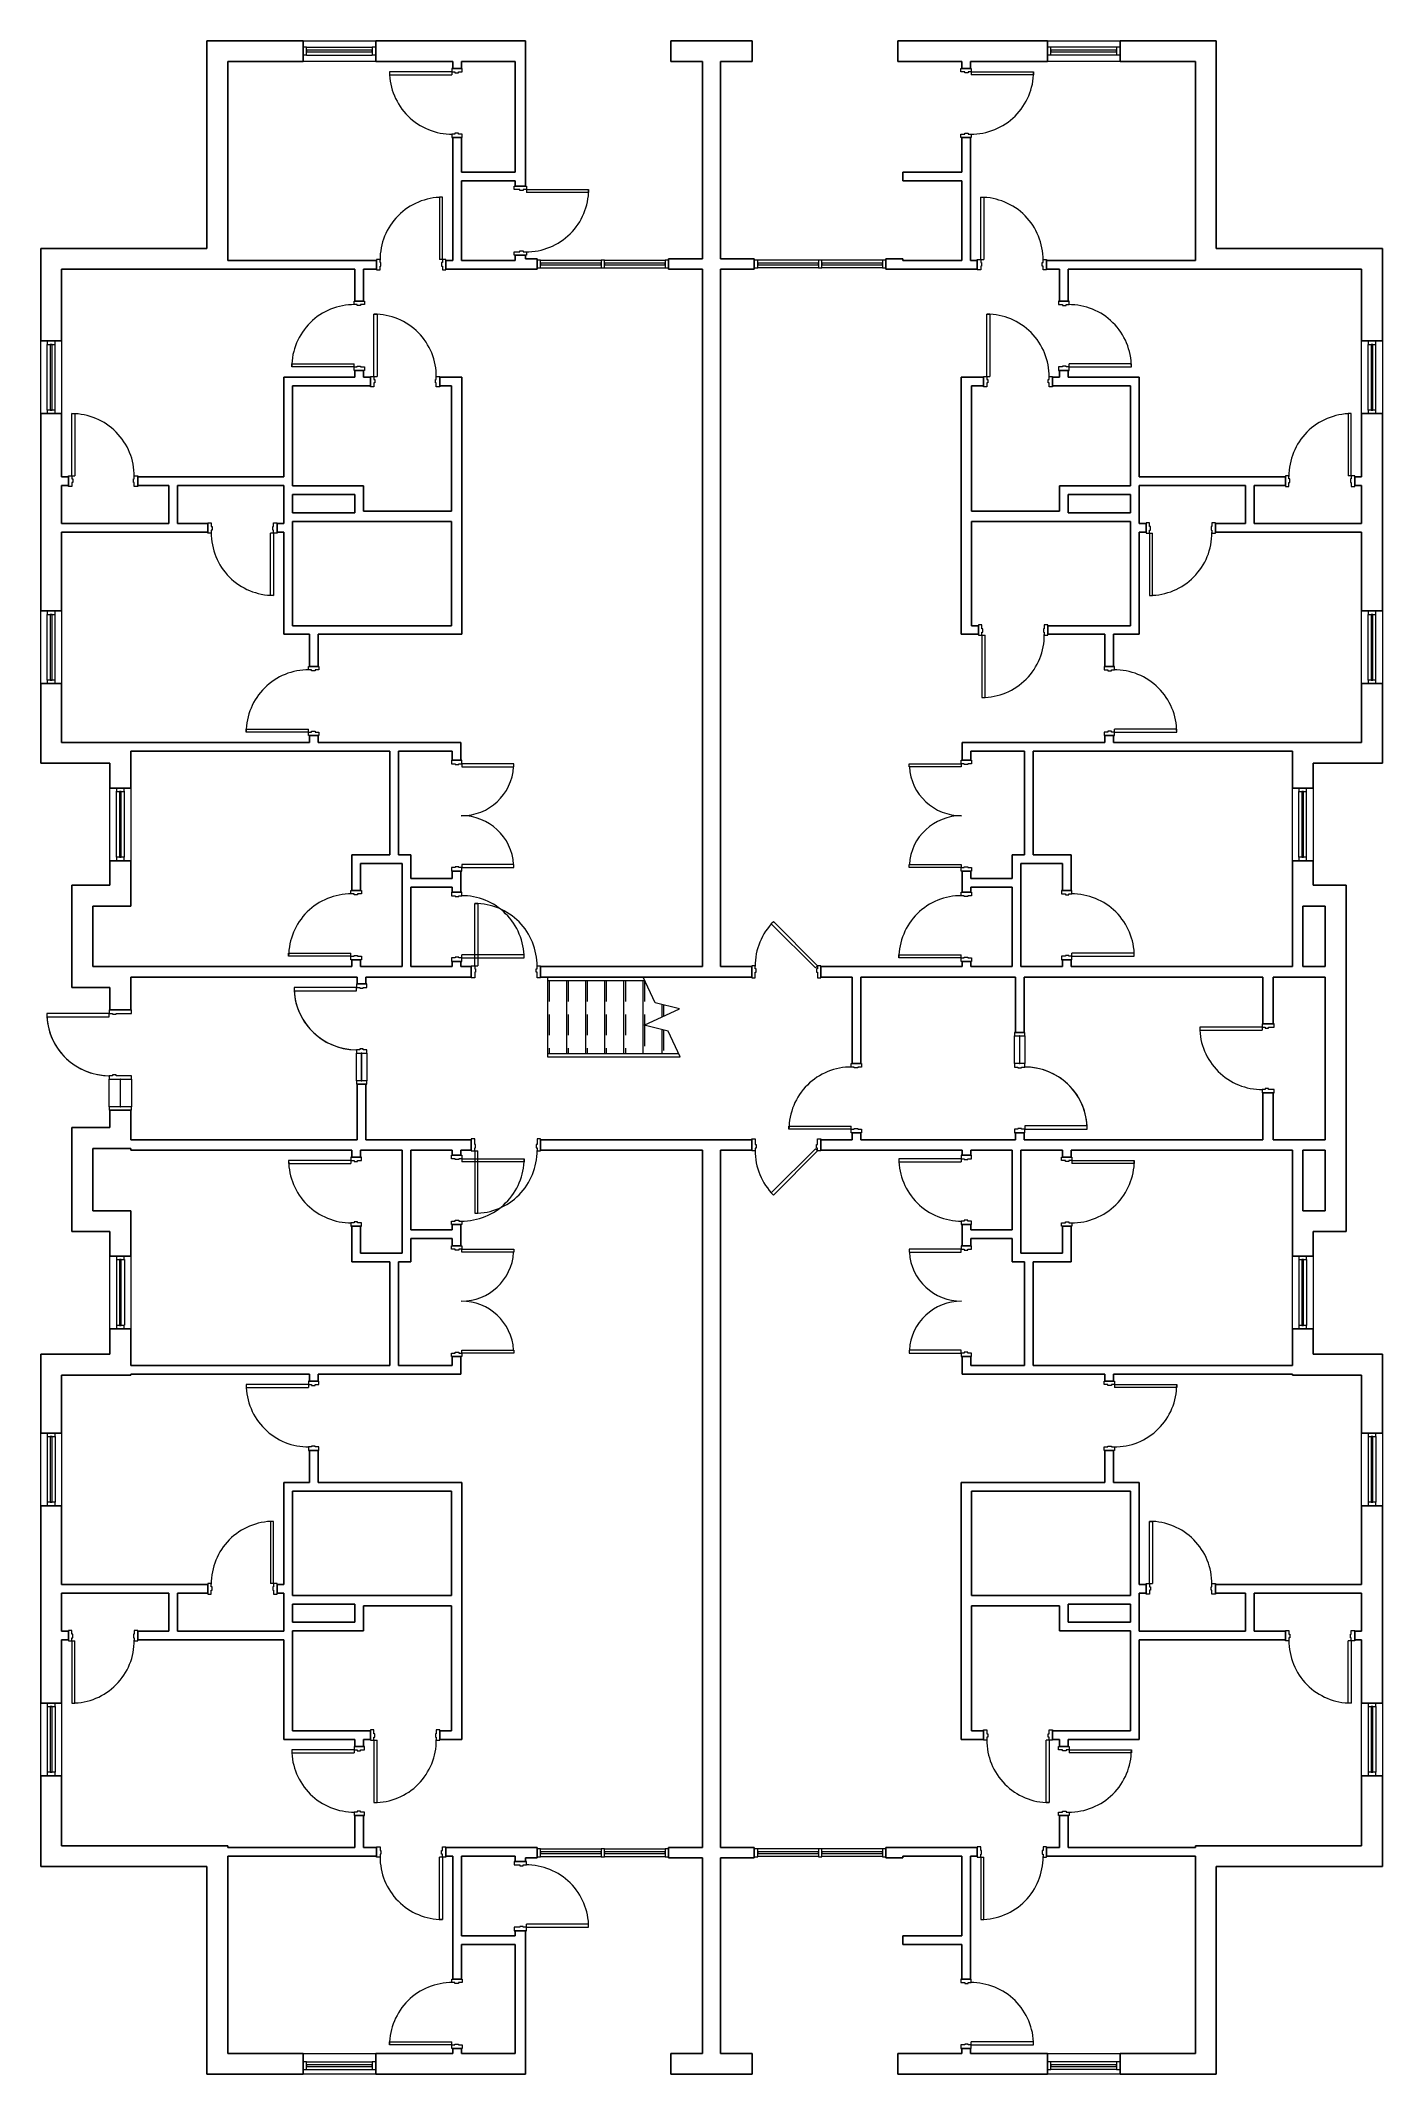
# Model space of a CAD drawing. Header units: inches. Extents: x 310 to 1085, y -116 to 1059.
import ezdxf

# ---------------------------------------------------------------- set-up
doc = ezdxf.new("R2010")
doc.units = ezdxf.units.IN
doc.header["$MEASUREMENT"] = 0
doc.linetypes.add('Overhead', pattern=[19.5, 12, -7.5])
for name, color, linetype, lineweight in [('A-DOOR', 31, 'Continuous', 9), ('A-DOOR-FRAM', 31, 'Continuous', 15), ('A-GLAZ-CURT', 52, 'Continuous', 9), ('A-GLAZ-CWMG', 51, 'Continuous', 9), ('A-WALL', 113, 'Continuous', 9), ('I-WALL', 2, 'Continuous', 9), ('S-STRS', 31, 'Continuous', 9), ('S-STRS-MBND', 31, 'Continuous', 9)]:
    doc.layers.add(name, color=color, linetype=linetype, lineweight=lineweight)

# ---------------------------------------------------------------- blocks, each defined once
blk = doc.blocks.new('Door-Single_CE_ - HM Door-2_ HM Frame-5154581-LEVEL 1')
at = {"layer": 'A-DOOR', "lineweight": 15}
for p, q in [((18, 39), (16.25, 39)), ((16.25, 39), (16.25, 3)), ((18, 3), (18, 39)), ((18, 3), (16.25, 3))]:
    blk.add_line(p, q, dxfattribs=at)
at = {"layer": 'A-DOOR'}
blk.add_arc((18, 3), 36, 90, 180.5, dxfattribs=at)
blk.add_arc((18, 3), 36, 90, 180.5, dxfattribs=at)
blk.add_arc((18, 3), 36, 90, 180.5, dxfattribs=at)
blk.add_arc((18, 3), 36, 90, 180.5, dxfattribs=at)
at = {"layer": 'A-DOOR-FRAM'}
for p, q in [((-18, 3), (-20, 3)), ((-20, 3), (-20, -3)), ((-18, 1.25), (-18, 3)), ((-17.5, 1.25), (-18, 1.25)), ((-17.5, -0.75), (-17.5, 1.25)), ((18, 1.25), (17.5, 1.25)), ((17.5, 1.25), (17.5, -0.75)), ((20, 3), (18, 3)), ((18, 3), (18, 1.25)), ((20, -3), (20, 3)), ((-20, -3), (-18, -3)), ((-18, -3), (-18, -0.75)), ((-18, -0.75), (-17.5, -0.75)), ((17.5, -0.75), (18, -0.75)), ((18, -0.75), (18, -3)), ((18, -3), (20, -3))]:
    blk.add_line(p, q, dxfattribs=at)
blk = doc.blocks.new('Door-Single_CE_ - HM Door-2_ HM Frame-5154585-LEVEL 1')
at = {"layer": 'A-DOOR', "lineweight": 15}
for p, q in [((16.25, -39.5), (16.25, -3.5)), ((18, -3.5), (16.25, -3.5)), ((18, -3.5), (18, -39.5)), ((18, -39.5), (16.25, -39.5))]:
    blk.add_line(p, q, dxfattribs=at)
at = {"layer": 'A-DOOR'}
blk.add_arc((18, -3.5), 36, 179.5, 270, dxfattribs=at)
blk.add_arc((18, -3.5), 36, 179.5, 270, dxfattribs=at)
blk.add_arc((18, -3.5), 36, 179.5, 270, dxfattribs=at)
blk.add_arc((18, -3.5), 36, 179.5, 270, dxfattribs=at)
at = {"layer": 'A-DOOR-FRAM'}
for p, q in [((-20, 3.5), (-18, 3.5)), ((-20, -3.5), (-20, 3.5)), ((-18, 3.5), (-18, 0.25)), ((-18, 0.25), (-17.5, 0.25)), ((-17.5, 0.25), (-17.5, -1.75)), ((17.5, 0.25), (18, 0.25)), ((17.5, -1.75), (17.5, 0.25)), ((18, 3.5), (20, 3.5)), ((18, 0.25), (18, 3.5)), ((20, 3.5), (20, -3.5)), ((-18, -3.5), (-20, -3.5)), ((-18, -1.75), (-18, -3.5)), ((-17.5, -1.75), (-18, -1.75)), ((18, -1.75), (17.5, -1.75)), ((18, -3.5), (18, -1.75)), ((20, -3.5), (18, -3.5))]:
    blk.add_line(p, q, dxfattribs=at)
blk = doc.blocks.new('Door-Single_CE_ - HM Door-2_ HM Frame-5154580-LEVEL 1')
at = {"layer": 'A-DOOR', "lineweight": 15}
for p, q in [((16.25, -39), (16.25, -3)), ((18, -3), (16.25, -3)), ((18, -3), (18, -39)), ((18, -39), (16.25, -39))]:
    blk.add_line(p, q, dxfattribs=at)
at = {"layer": 'A-DOOR'}
blk.add_arc((18, -3), 36, 179.5, 270, dxfattribs=at)
blk.add_arc((18, -3), 36, 179.5, 270, dxfattribs=at)
blk.add_arc((18, -3), 36, 179.5, 270, dxfattribs=at)
blk.add_arc((18, -3), 36, 179.5, 270, dxfattribs=at)
at = {"layer": 'A-DOOR-FRAM'}
for p, q in [((-20, 3), (-18, 3)), ((-20, -3), (-20, 3)), ((-18, 3), (-18, 0.75)), ((-18, 0.75), (-17.5, 0.75)), ((-17.5, 0.75), (-17.5, -1.25)), ((17.5, 0.75), (18, 0.75)), ((17.5, -1.25), (17.5, 0.75)), ((18, 3), (20, 3)), ((18, 0.75), (18, 3)), ((20, 3), (20, -3)), ((-18, -3), (-20, -3)), ((-18, -1.25), (-18, -3)), ((-17.5, -1.25), (-18, -1.25)), ((18, -1.25), (17.5, -1.25)), ((18, -3), (18, -1.25)), ((20, -3), (18, -3))]:
    blk.add_line(p, q, dxfattribs=at)
blk = doc.blocks.new('Door-Double_CE_ - WD Door-2_ HM Frame-5154592-LEVEL 1')
at = {"layer": 'A-DOOR'}
for p, q in [((-28.25, 33), (-30, 33)), ((-30, 33), (-30, 3)), ((-28.25, 3), (-28.25, 33)), ((30, 33), (28.25, 33)), ((28.25, 33), (28.25, 3)), ((30, 3), (30, 33)), ((-30, 3), (-28.25, 3)), ((28.25, 3), (30, 3))]:
    blk.add_line(p, q, dxfattribs=at)
for centre, start, end in [((-30, 3), 359.5, 86.65526), ((30, 3), 93.36407, 180.5)]:
    blk.add_arc(centre, 30, start, end, dxfattribs=at)
at = {"layer": 'A-DOOR-FRAM'}
for p, q in [((-30, 3), (-32, 3)), ((-32, 3), (-32, -3)), ((-30, 1.25), (-30, 3)), ((-29.5, 1.25), (-30, 1.25)), ((-29.5, -0.75), (-29.5, 1.25)), ((30, 1.25), (29.5, 1.25)), ((29.5, 1.25), (29.5, -0.75)), ((32, 3), (30, 3)), ((30, 3), (30, 1.25)), ((32, -3), (32, 3)), ((-32, -3), (-30, -3)), ((-30, -3), (-30, -0.75)), ((-30, -0.75), (-29.5, -0.75)), ((29.5, -0.75), (30, -0.75)), ((30, -0.75), (30, -3)), ((30, -3), (32, -3))]:
    blk.add_line(p, q, dxfattribs=at)
blk = doc.blocks.new('System Panel - zGlazed-5154598-LEVEL 1')
at = {"layer": 'A-GLAZ-CURT'}
for p, q in [((17.5, 0.5), (-17.5, 0.5)), ((-17.5, 0.5), (-17.5, -0.5)), ((17.5, -0.5), (17.5, 0.5)), ((-17.5, -0.5), (17.5, -0.5))]:
    blk.add_line(p, q, dxfattribs=at)
blk = doc.blocks.new('Rectangular Mullion - 4 1_2_ x 2_ Rectangular_CE_-5154596-LEVEL 1')
at = {"layer": 'A-GLAZ-CWMG'}
for p, q in [((636.1, 932.4), (671.1, 932.4)), ((636.1, 927.9), (671.1, 927.9))]:
    blk.add_line(p, q, dxfattribs=at)
blk = doc.blocks.new('Rectangular Mullion - 4 1_2_ x 2_ Rectangular_CE_-5154599-LEVEL 1')
at = {"layer": 'A-GLAZ-CWMG', "lineweight": 15}
for p, q in [((-2, 2.25), (0, 2.25)), ((-2, -2.25), (-2, 2.25)), ((0, 2.25), (0, -2.25)), ((0, -2.25), (-2, -2.25))]:
    blk.add_line(p, q, dxfattribs=at)
blk = doc.blocks.new('Rectangular Mullion - 4 1_2_ x 2_ Rectangular_CE_-5154600-LEVEL 1')
at = {"layer": 'A-GLAZ-CWMG', "lineweight": 15}
for p, q in [((0, 2.25), (-2, 2.25)), ((-2, 2.25), (-2, -2.25)), ((0, -2.25), (0, 2.25)), ((-2, -2.25), (0, -2.25))]:
    blk.add_line(p, q, dxfattribs=at)
blk = doc.blocks.new('Rectangular Mullion - 4 1_2_ x 2_ Rectangular_CE_-5154597-LEVEL 1')
at = {"layer": 'A-GLAZ-CWMG', "lineweight": 15}
for p, q in [((-1, 2.25), (1, 2.25)), ((-1, -2.25), (-1, 2.25)), ((1, 2.25), (1, -2.25)), ((1, -2.25), (-1, -2.25))]:
    blk.add_line(p, q, dxfattribs=at)
blk = doc.blocks.new('Door-Double_CE_ - WD Door-2_ HM Frame-5154587-LEVEL 1')
at = {"layer": 'A-DOOR'}
for p, q in [((-30, -3), (-28.25, -3)), ((-30, -33), (-30, -3)), ((-28.25, -3), (-28.25, -33)), ((28.25, -3), (30, -3)), ((28.25, -33), (28.25, -3)), ((30, -3), (30, -33)), ((-28.25, -33), (-30, -33)), ((30, -33), (28.25, -33))]:
    blk.add_line(p, q, dxfattribs=at)
for centre, start, end in [((-30, -3), 273.34474, 0.5), ((30, -3), 179.5, 266.63593)]:
    blk.add_arc(centre, 30, start, end, dxfattribs=at)
at = {"layer": 'A-DOOR-FRAM'}
for p, q in [((-32, 3), (-30, 3)), ((-32, -3), (-32, 3)), ((-30, 3), (-30, 0.75)), ((-30, 0.75), (-29.5, 0.75)), ((-29.5, 0.75), (-29.5, -1.25)), ((29.5, 0.75), (30, 0.75)), ((29.5, -1.25), (29.5, 0.75)), ((30, 3), (32, 3)), ((30, 0.75), (30, 3)), ((32, 3), (32, -3)), ((-30, -3), (-32, -3)), ((-30, -1.25), (-30, -3)), ((-29.5, -1.25), (-30, -1.25)), ((30, -1.25), (29.5, -1.25)), ((30, -3), (30, -1.25)), ((32, -3), (30, -3))]:
    blk.add_line(p, q, dxfattribs=at)
blk = doc.blocks.new('System Panel - zGlazed-5154604-LEVEL 1')
at = {"layer": 'A-GLAZ-CURT'}
for p, q in [((17.5, 0.5), (-17.5, 0.5)), ((-17.5, 0.5), (-17.5, -0.5)), ((17.5, -0.5), (17.5, 0.5)), ((-17.5, -0.5), (17.5, -0.5))]:
    blk.add_line(p, q, dxfattribs=at)
blk = doc.blocks.new('Rectangular Mullion - 4 1_2_ x 2_ Rectangular_CE_-5154602-LEVEL 1')
at = {"layer": 'A-GLAZ-CWMG'}
for p, q in [((759.6, 932.4), (724.6, 932.4)), ((759.6, 927.9), (724.6, 927.9))]:
    blk.add_line(p, q, dxfattribs=at)
blk = doc.blocks.new('Rectangular Mullion - 4 1_2_ x 2_ Rectangular_CE_-5154605-LEVEL 1')
at = {"layer": 'A-GLAZ-CWMG', "lineweight": 15}
for p, q in [((-2, 2.25), (0, 2.25)), ((-2, -2.25), (-2, 2.25)), ((0, 2.25), (0, -2.25)), ((0, -2.25), (-2, -2.25))]:
    blk.add_line(p, q, dxfattribs=at)
blk = doc.blocks.new('Rectangular Mullion - 4 1_2_ x 2_ Rectangular_CE_-5154606-LEVEL 1')
at = {"layer": 'A-GLAZ-CWMG', "lineweight": 15}
for p, q in [((0, 2.25), (-2, 2.25)), ((-2, 2.25), (-2, -2.25)), ((0, -2.25), (0, 2.25)), ((-2, -2.25), (0, -2.25))]:
    blk.add_line(p, q, dxfattribs=at)
blk = doc.blocks.new('Rectangular Mullion - 4 1_2_ x 2_ Rectangular_CE_-5154603-LEVEL 1')
at = {"layer": 'A-GLAZ-CWMG', "lineweight": 15}
for p, q in [((-1, 2.25), (1, 2.25)), ((-1, -2.25), (-1, 2.25)), ((1, 2.25), (1, -2.25)), ((1, -2.25), (-1, -2.25))]:
    blk.add_line(p, q, dxfattribs=at)
blk = doc.blocks.new('Door-Single_CE_ - HM Door-2_ HM Frame-5154583-LEVEL 1')
at = {"layer": 'A-DOOR', "lineweight": 15}
for p, q in [((18, 39.5), (16.25, 39.5)), ((16.25, 39.5), (16.25, 3.5)), ((18, 3.5), (18, 39.5)), ((18, 3.5), (16.25, 3.5))]:
    blk.add_line(p, q, dxfattribs=at)
at = {"layer": 'A-DOOR'}
blk.add_arc((18, 3.5), 36, 90, 180.5, dxfattribs=at)
blk.add_arc((18, 3.5), 36, 90, 180.5, dxfattribs=at)
blk.add_arc((18, 3.5), 36, 90, 180.5, dxfattribs=at)
blk.add_arc((18, 3.5), 36, 90, 180.5, dxfattribs=at)
at = {"layer": 'A-DOOR-FRAM'}
for p, q in [((-18, 3.5), (-20, 3.5)), ((-20, 3.5), (-20, -3.5)), ((-18, 1.75), (-18, 3.5)), ((-17.5, 1.75), (-18, 1.75)), ((-17.5, -0.25), (-17.5, 1.75)), ((18, 1.75), (17.5, 1.75)), ((17.5, 1.75), (17.5, -0.25)), ((20, 3.5), (18, 3.5)), ((18, 3.5), (18, 1.75)), ((20, -3.5), (20, 3.5)), ((-20, -3.5), (-18, -3.5)), ((-18, -3.5), (-18, -0.25)), ((-18, -0.25), (-17.5, -0.25)), ((17.5, -0.25), (18, -0.25)), ((18, -0.25), (18, -3.5)), ((18, -3.5), (20, -3.5))]:
    blk.add_line(p, q, dxfattribs=at)
blk = doc.blocks.new('Door-Single-Sidelite_CE_ - WD Door-2_ HM Frame-Sidelite-5154607-LEVEL 1')
at = {"layer": 'A-DOOR'}
for p, q in [((18, 39), (16, 39)), ((16, 39), (16, 3)), ((18, 3), (18, 39)), ((16, 3), (18, 3))]:
    blk.add_line(p, q, dxfattribs=at)
at = {"layer": 'A-DOOR', "lineweight": 15}
for p, q in [((-20, 0.125), (-36, 0.125)), ((-36, 0.125), (-36, -0.125)), ((-20, -0.125), (-20, 0.125)), ((-36, -0.125), (-20, -0.125))]:
    blk.add_line(p, q, dxfattribs=at)
at = {"layer": 'A-DOOR'}
for start, end in [(93.203874, 180.5), (90, 179.5)]:
    blk.add_arc((18, 3), 36, start, end, dxfattribs=at)
at = {"layer": 'A-DOOR-FRAM'}
for p, q in [((-36, 3), (-38, 3)), ((-38, 3), (-38, -3)), ((-36, -3), (-36, 3)), ((-18, 3), (-20, 3)), ((-20, 3), (-20, -3)), ((-18, 1), (-18, 3)), ((-17.5, 1), (-18, 1)), ((-17.5, -1), (-17.5, 1)), ((18, 1), (17.5, 1)), ((17.5, 1), (17.5, -1)), ((20, 3), (18, 3)), ((18, 3), (18, 1)), ((20, -3), (20, 3)), ((-38, -3), (-36, -3)), ((-20, -3), (-18, -3)), ((-18, -3), (-18, -1)), ((-18, -1), (-17.5, -1)), ((17.5, -1), (18, -1)), ((18, -1), (18, -3)), ((18, -3), (20, -3))]:
    blk.add_line(p, q, dxfattribs=at)
at = {"layer": 'A-DOOR-FRAM', "lineweight": 9}
for p, q in [((-36, 3), (-20, 3)), ((-20, -3), (-36, -3))]:
    blk.add_line(p, q, dxfattribs=at)
blk = doc.blocks.new('Door-Single-Sidelite_CE_ - WD Door-2_ HM Frame-Sidelite-5154582-LEVEL 1')
at = {"layer": 'A-DOOR'}
for p, q in [((18, 42.5), (16, 42.5)), ((16, 42.5), (16, 6.5)), ((18, 6.5), (18, 42.5)), ((16, 6.5), (18, 6.5))]:
    blk.add_line(p, q, dxfattribs=at)
at = {"layer": 'A-DOOR', "lineweight": 15}
for p, q in [((-20, 0.125), (-36, 0.125)), ((-36, 0.125), (-36, -0.125)), ((-20, -0.125), (-20, 0.125)), ((-36, -0.125), (-20, -0.125))]:
    blk.add_line(p, q, dxfattribs=at)
at = {"layer": 'A-DOOR'}
for start, end in [(93.203874, 180.5), (90, 179.5)]:
    blk.add_arc((18, 6.5), 36, start, end, dxfattribs=at)
at = {"layer": 'A-DOOR-FRAM'}
for p, q in [((-36, 6.5), (-38, 6.5)), ((-38, 6.5), (-38, -6.5)), ((-36, -6.5), (-36, 6.5)), ((-18, 6.5), (-20, 6.5)), ((-20, 6.5), (-20, -6.5)), ((-18, 4.5), (-18, 6.5)), ((-17.5, 4.5), (-18, 4.5)), ((-18, -6.5), (-18, 2.5)), ((-18, 2.5), (-17.5, 2.5)), ((-17.5, 2.5), (-17.5, 4.5)), ((18, 4.5), (17.5, 4.5)), ((17.5, 4.5), (17.5, 2.5)), ((17.5, 2.5), (18, 2.5)), ((20, 6.5), (18, 6.5)), ((18, 6.5), (18, 4.5)), ((18, 2.5), (18, -6.5)), ((20, -6.5), (20, 6.5)), ((-38, -6.5), (-36, -6.5)), ((-20, -6.5), (-18, -6.5)), ((18, -6.5), (20, -6.5))]:
    blk.add_line(p, q, dxfattribs=at)
at = {"layer": 'A-DOOR-FRAM', "lineweight": 9}
for p, q in [((-36, 6.5), (-20, 6.5)), ((-20, -6.5), (-36, -6.5))]:
    blk.add_line(p, q, dxfattribs=at)
blk = doc.blocks.new('System Panel - zGlazed-5154618-LEVEL 1')
at = {"layer": 'A-GLAZ-CURT'}
for p, q in [((19, 0.5), (-19, 0.5)), ((-19, 0.5), (-19, -0.5)), ((19, -0.5), (19, 0.5)), ((-19, -0.5), (19, -0.5))]:
    blk.add_line(p, q, dxfattribs=at)
blk = doc.blocks.new('Rectangular Mullion - 4 1_2_ x 2_ Rectangular_CE_-5154617-LEVEL 1')
at = {"layer": 'A-GLAZ-CWMG'}
for p, q in [((463.9, 1055.4), (501.9, 1055.4)), ((463.9, 1050.9), (501.9, 1050.9))]:
    blk.add_line(p, q, dxfattribs=at)
blk = doc.blocks.new('Rectangular Mullion - 4 1_2_ x 2_ Rectangular_CE_-5154619-LEVEL 1')
at = {"layer": 'A-GLAZ-CWMG', "lineweight": 15}
for p, q in [((-2, 2.25), (0, 2.25)), ((-2, -2.25), (-2, 2.25)), ((0, 2.25), (0, -2.25)), ((0, -2.25), (-2, -2.25))]:
    blk.add_line(p, q, dxfattribs=at)
blk = doc.blocks.new('Rectangular Mullion - 4 1_2_ x 2_ Rectangular_CE_-5154620-LEVEL 1')
at = {"layer": 'A-GLAZ-CWMG', "lineweight": 15}
for p, q in [((0, 2.25), (-2, 2.25)), ((-2, 2.25), (-2, -2.25)), ((0, -2.25), (0, 2.25)), ((-2, -2.25), (0, -2.25))]:
    blk.add_line(p, q, dxfattribs=at)
blk = doc.blocks.new('System Panel - zGlazed-5154623-LEVEL 1')
at = {"layer": 'A-GLAZ-CURT'}
for p, q in [((19, 0.5), (-19, 0.5)), ((-19, 0.5), (-19, -0.5)), ((19, -0.5), (19, 0.5)), ((-19, -0.5), (19, -0.5))]:
    blk.add_line(p, q, dxfattribs=at)
blk = doc.blocks.new('Rectangular Mullion - 4 1_2_ x 2_ Rectangular_CE_-5154622-LEVEL 1')
at = {"layer": 'A-GLAZ-CWMG'}
for p, q in [((931.9, 1055.4), (893.9, 1055.4)), ((931.9, 1050.9), (893.9, 1050.9))]:
    blk.add_line(p, q, dxfattribs=at)
blk = doc.blocks.new('Rectangular Mullion - 4 1_2_ x 2_ Rectangular_CE_-5154624-LEVEL 1')
at = {"layer": 'A-GLAZ-CWMG', "lineweight": 15}
for p, q in [((-2, 2.25), (0, 2.25)), ((-2, -2.25), (-2, 2.25)), ((0, 2.25), (0, -2.25)), ((0, -2.25), (-2, -2.25))]:
    blk.add_line(p, q, dxfattribs=at)
blk = doc.blocks.new('Rectangular Mullion - 4 1_2_ x 2_ Rectangular_CE_-5154625-LEVEL 1')
at = {"layer": 'A-GLAZ-CWMG', "lineweight": 15}
for p, q in [((0, 2.25), (-2, 2.25)), ((-2, 2.25), (-2, -2.25)), ((0, -2.25), (0, 2.25)), ((-2, -2.25), (0, -2.25))]:
    blk.add_line(p, q, dxfattribs=at)
blk = doc.blocks.new('Door-Single_CE_ - HM Door-2_ HM Frame-5154586-LEVEL 1')
at = {"layer": 'A-DOOR', "lineweight": 15}
for p, q in [((-7.5, 29), (-8.7, 27.7)), ((-8.7, 27.7), (16.8, 2.3)), ((18, 3.5), (-7.5, 29)), ((18, 3.5), (16.8, 2.3))]:
    blk.add_line(p, q, dxfattribs=at)
at = {"layer": 'A-DOOR'}
blk.add_arc((18, 3.5), 36, 135, 180.5, dxfattribs=at)
blk.add_arc((18, 3.5), 36, 135, 180.5, dxfattribs=at)
blk.add_arc((18, 3.5), 36, 135, 180.5, dxfattribs=at)
blk.add_arc((18, 3.5), 36, 135, 180.5, dxfattribs=at)
at = {"layer": 'A-DOOR-FRAM'}
for p, q in [((-18, 3.5), (-20, 3.5)), ((-20, 3.5), (-20, -3.5)), ((-18, 1.8), (-18, 3.5)), ((-17.5, 1.8), (-18, 1.8)), ((-17.5, -0.2), (-17.5, 1.8)), ((18, 1.8), (17.5, 1.8)), ((17.5, 1.8), (17.5, -0.2)), ((20, 3.5), (18, 3.5)), ((18, 3.5), (18, 1.8)), ((20, -3.5), (20, 3.5)), ((-20, -3.5), (-18, -3.5)), ((-18, -3.5), (-18, -0.2)), ((-18, -0.2), (-17.5, -0.2)), ((17.5, -0.2), (18, -0.2)), ((18, -0.2), (18, -3.5)), ((18, -3.5), (20, -3.5))]:
    blk.add_line(p, q, dxfattribs=at)
blk = doc.blocks.new('Door-Single_CE_ - HM Door-2_ HM Frame-5154584-LEVEL 1')
at = {"layer": 'A-DOOR', "lineweight": 15}
for p, q in [((-8.7, -27.7), (16.8, -2.3)), ((18, -3.5), (-7.5, -29)), ((18, -3.5), (16.8, -2.3)), ((-7.5, -29), (-8.7, -27.7))]:
    blk.add_line(p, q, dxfattribs=at)
at = {"layer": 'A-DOOR'}
blk.add_arc((18, -3.5), 36, 179.5, 225, dxfattribs=at)
blk.add_arc((18, -3.5), 36, 179.5, 225, dxfattribs=at)
blk.add_arc((18, -3.5), 36, 179.5, 225, dxfattribs=at)
blk.add_arc((18, -3.5), 36, 179.5, 225, dxfattribs=at)
at = {"layer": 'A-DOOR-FRAM'}
for p, q in [((-20, 3.5), (-18, 3.5)), ((-20, -3.5), (-20, 3.5)), ((-18, 3.5), (-18, 0.2)), ((-18, 0.2), (-17.5, 0.2)), ((-17.5, 0.2), (-17.5, -1.8)), ((17.5, 0.2), (18, 0.2)), ((17.5, -1.8), (17.5, 0.2)), ((18, 3.5), (20, 3.5)), ((18, 0.2), (18, 3.5)), ((20, 3.5), (20, -3.5)), ((-18, -3.5), (-20, -3.5)), ((-18, -1.8), (-18, -3.5)), ((-17.5, -1.8), (-18, -1.8)), ((18, -1.8), (17.5, -1.8)), ((18, -3.5), (18, -1.8)), ((20, -3.5), (18, -3.5))]:
    blk.add_line(p, q, dxfattribs=at)

msp = doc.modelspace()

# ---------------------------------------------------------------- linework, layer by layer
at = {"layer": 'A-WALL', "lineweight": 25}
for p, q in [((406.4, 1059.2), (406.4, 939.2)), ((461.9, 1059.2), (406.4, 1059.2)), ((461.9, 1047.2), (461.9, 1059.2)), ((590.4, 1059.2), (503.9, 1059.2)), ((503.9, 1059.2), (503.9, 1047.2)), ((590.4, 975.2), (590.4, 1059.2)), ((721.4, 1059.2), (674.4, 1059.2)), ((674.4, 1059.2), (674.4, 1047.2)), ((721.4, 1047.2), (721.4, 1059.2)), ((891.9, 1059.2), (805.4, 1059.2)), ((805.4, 1059.2), (805.4, 1047.2)), ((891.9, 1047.2), (891.9, 1059.2)), ((989.4, 1059.2), (933.9, 1059.2)), ((933.9, 1059.2), (933.9, 1047.2)), ((989.4, 939.2), (989.4, 1059.2)), ((418.4, 932.2), (418.4, 1047.2)), ((418.4, 1047.2), (461.9, 1047.2)), ((503.9, 1047.2), (548.4, 1047.2)), ((553.4, 1047.2), (584.4, 1047.2)), ((584.4, 1047.2), (584.4, 983.2)), ((674.4, 1047.2), (692.6, 1047.2)), ((692.6, 1047.2), (692.6, 933.2)), ((703.1, 1047.2), (721.4, 1047.2)), ((703.1, 933.2), (703.1, 1047.2)), ((805.4, 1047.2), (842.4, 1047.2)), ((847.4, 1047.2), (891.9, 1047.2)), ((933.9, 1047.2), (977.4, 1047.2)), ((977.4, 1047.2), (977.4, 932.2)), ((584.4, 978.2), (584.4, 975.2)), ((584.4, 975.2), (590.4, 975.2)), ((310.4, 939.2), (310.4, 885.7)), ((406.4, 939.2), (310.4, 939.2)), ((584.4, 935.2), (584.4, 932.2)), ((590.4, 935.2), (584.4, 935.2)), ((590.4, 933.2), (590.4, 935.2)), ((597.1, 933.2), (590.4, 933.2)), ((597.1, 927.2), (597.1, 933.2)), ((692.6, 933.2), (673.1, 933.2)), ((673.1, 933.2), (673.1, 927.2)), ((722.6, 933.2), (703.1, 933.2)), ((722.6, 927.2), (722.6, 933.2)), ((808.4, 933.2), (798.6, 933.2)), ((798.6, 933.2), (798.6, 927.2)), ((808.4, 932.2), (808.4, 933.2)), ((1085.4, 939.2), (989.4, 939.2)), ((1085.4, 885.7), (1085.4, 939.2)), ((322.4, 885.7), (322.4, 927.2)), ((322.4, 927.2), (418.4, 927.2)), ((584.4, 927.2), (597.1, 927.2)), ((673.1, 927.2), (692.6, 927.2)), ((692.6, 927.2), (692.6, 524.2)), ((703.1, 524.2), (703.1, 927.2)), ((703.1, 927.2), (722.6, 927.2)), ((798.6, 927.2), (808.4, 927.2)), ((977.4, 927.2), (1073.4, 927.2)), ((1073.4, 927.2), (1073.4, 885.7)), ((310.4, 885.7), (322.4, 885.7)), ((1073.4, 885.7), (1085.4, 885.7)), ((553.6, 864.7), (547.6, 864.7)), ((547.6, 859.7), (547.6, 787.4)), ((553.6, 721.2), (553.6, 864.7)), ((842.1, 864.7), (842.1, 721.2)), ((848.1, 864.7), (842.1, 864.7)), ((848.1, 787.4), (848.1, 859.7)), ((322.4, 843.7), (310.4, 843.7)), ((310.4, 843.7), (310.4, 729.7)), ((322.4, 807.2), (322.4, 843.7)), ((1073.4, 843.7), (1073.4, 807.2)), ((1085.4, 843.7), (1073.4, 843.7)), ((1085.4, 729.7), (1085.4, 843.7)), ((322.4, 780.2), (322.4, 802.2)), ((1073.4, 802.2), (1073.4, 780.2)), ((491.9, 787.4), (491.9, 786.4)), ((547.6, 787.4), (496.9, 787.4)), ((898.9, 787.4), (848.1, 787.4)), ((903.9, 786.4), (903.9, 787.4)), ((491.9, 781.4), (547.6, 781.4)), ((547.6, 781.4), (547.6, 721.2)), ((848.1, 721.2), (848.1, 781.4)), ((848.1, 781.4), (903.9, 781.4)), ((322.4, 729.7), (322.4, 775.2)), ((1073.4, 775.2), (1073.4, 729.7)), ((310.4, 729.7), (322.4, 729.7)), ((1073.4, 729.7), (1085.4, 729.7)), ((322.4, 687.7), (310.4, 687.7)), ((310.4, 687.7), (310.4, 641.7)), ((322.4, 653.7), (322.4, 687.7)), ((1073.4, 687.7), (1073.4, 653.7)), ((1085.4, 687.7), (1073.4, 687.7)), ((1085.4, 641.7), (1085.4, 687.7)), ((362.4, 653.7), (322.4, 653.7)), ((362.4, 627.4), (362.4, 648.7)), ((1073.4, 653.7), (1033.4, 653.7)), ((1033.4, 648.7), (1033.4, 627.4)), ((310.4, 641.7), (350.4, 641.7)), ((350.4, 641.7), (350.4, 627.4)), ((1045.4, 641.7), (1085.4, 641.7)), ((1045.4, 627.4), (1045.4, 641.7)), ((350.4, 627.4), (362.4, 627.4)), ((1033.4, 627.4), (1045.4, 627.4)), ((362.4, 585.4), (350.4, 585.4)), ((350.4, 585.4), (350.4, 571.2)), ((362.4, 559.2), (362.4, 585.4)), ((1045.4, 585.4), (1033.4, 585.4)), ((1033.4, 585.4), (1033.4, 524.2)), ((1045.4, 571.2), (1045.4, 585.4)), ((328.4, 571.2), (328.4, 512.2)), ((350.4, 571.2), (328.4, 571.2)), ((1064.4, 571.2), (1045.4, 571.2)), ((1064.4, 371.2), (1064.4, 571.2)), ((340.4, 524.2), (340.4, 559.2)), ((340.4, 559.2), (362.4, 559.2)), ((1039.4, 559.2), (1052.4, 559.2)), ((1039.4, 524.2), (1039.4, 559.2)), ((1052.4, 559.2), (1052.4, 524.2)), ((490.1, 524.2), (340.4, 524.2)), ((362.4, 499.2), (362.4, 518.2)), ((362.4, 518.2), (493.2, 518.2)), ((519.1, 524.2), (495.1, 524.2)), ((498.2, 518.2), (559.1, 518.2)), ((548.1, 524.2), (524.1, 524.2)), ((559.1, 524.2), (553.1, 524.2)), ((559.1, 518.2), (559.1, 524.2)), ((692.6, 524.2), (599.1, 524.2)), ((599.1, 524.2), (599.1, 518.2)), ((599.1, 518.2), (721.1, 518.2)), ((721.1, 524.2), (703.1, 524.2)), ((721.1, 518.2), (721.1, 524.2)), ((842.6, 524.2), (761.1, 524.2)), ((761.1, 524.2), (761.1, 518.2)), ((761.1, 518.2), (779.1, 518.2)), ((784.1, 518.2), (873.4, 518.2)), ((871.6, 524.2), (847.6, 524.2)), ((900.6, 524.2), (876.6, 524.2)), ((878.4, 518.2), (1016.4, 518.2)), ((1033.4, 524.2), (905.6, 524.2)), ((1016.4, 518.2), (1016.4, 491.2)), ((1022.4, 518.2), (1052.4, 518.2)), ((1022.4, 491.2), (1022.4, 518.2)), ((1052.4, 524.2), (1039.4, 524.2)), ((1052.4, 518.2), (1052.4, 424.2)), ((328.4, 512.2), (350.4, 512.2)), ((350.4, 512.2), (350.4, 499.2)), ((350.4, 499.2), (362.4, 499.2)), ((1016.4, 491.2), (1022.4, 491.2)), ((1022.4, 451.2), (1016.4, 451.2)), ((1016.4, 451.2), (1016.4, 424.2)), ((1022.4, 424.2), (1022.4, 451.2)), ((362.4, 441.2), (350.4, 441.2)), ((350.4, 441.2), (350.4, 431.2)), ((362.4, 424.2), (362.4, 441.2)), ((328.4, 431.2), (328.4, 371.2)), ((350.4, 431.2), (328.4, 431.2)), ((493.2, 424.2), (362.4, 424.2)), ((559.1, 424.2), (498.2, 424.2)), ((559.1, 418.2), (559.1, 424.2)), ((721.1, 424.2), (599.1, 424.2)), ((599.1, 424.2), (599.1, 418.2)), ((721.1, 418.2), (721.1, 424.2)), ((779.1, 424.2), (761.1, 424.2)), ((761.1, 424.2), (761.1, 418.2)), ((873.4, 424.2), (784.1, 424.2)), ((1016.4, 424.2), (878.4, 424.2)), ((1052.4, 424.2), (1022.4, 424.2)), ((340.4, 383.2), (340.4, 419.2)), ((340.4, 419.2), (362.4, 419.2)), ((362.4, 419.2), (362.4, 418.2)), ((362.4, 418.2), (490.1, 418.2)), ((495.1, 418.2), (519.1, 418.2)), ((524.1, 418.2), (548.1, 418.2)), ((553.1, 418.2), (559.1, 418.2)), ((599.1, 418.2), (692.6, 418.2)), ((692.6, 418.2), (692.6, 15.2)), ((703.1, 15.2), (703.1, 418.2)), ((703.1, 418.2), (721.1, 418.2)), ((761.1, 418.2), (842.6, 418.2)), ((847.6, 418.2), (871.6, 418.2)), ((876.6, 418.2), (900.6, 418.2)), ((905.6, 418.2), (1033.4, 418.2)), ((1033.4, 418.2), (1033.4, 356.9)), ((1039.4, 418.2), (1052.4, 418.2)), ((1039.4, 383.2), (1039.4, 418.2)), ((1052.4, 418.2), (1052.4, 383.2)), ((362.4, 383.2), (340.4, 383.2)), ((362.4, 356.9), (362.4, 383.2)), ((1052.4, 383.2), (1039.4, 383.2)), ((328.4, 371.2), (350.4, 371.2)), ((350.4, 371.2), (350.4, 356.9)), ((1045.4, 371.2), (1064.4, 371.2)), ((1045.4, 356.9), (1045.4, 371.2)), ((350.4, 356.9), (362.4, 356.9)), ((1033.4, 356.9), (1045.4, 356.9)), ((362.4, 314.9), (350.4, 314.9)), ((350.4, 314.9), (350.4, 300.2)), ((362.4, 293.7), (362.4, 314.9)), ((1033.4, 314.9), (1033.4, 293.7)), ((1045.4, 314.9), (1033.4, 314.9)), ((1045.4, 300.2), (1045.4, 314.9)), ((310.4, 300.2), (310.4, 254.7)), ((350.4, 300.2), (310.4, 300.2)), ((1085.4, 300.2), (1045.4, 300.2)), ((1085.4, 254.7), (1085.4, 300.2)), ((322.4, 254.7), (322.4, 288.2)), ((322.4, 288.2), (362.4, 288.2)), ((362.4, 288.2), (362.4, 288.7)), ((1033.4, 288.7), (1033.4, 288.2)), ((1033.4, 288.2), (1073.4, 288.2)), ((1073.4, 288.2), (1073.4, 254.7)), ((310.4, 254.7), (322.4, 254.7)), ((1073.4, 254.7), (1085.4, 254.7)), ((322.4, 212.7), (310.4, 212.7)), ((310.4, 212.7), (310.4, 98.7)), ((322.4, 167.2), (322.4, 212.7)), ((547.6, 221.2), (547.6, 160.9)), ((553.6, 77.7), (553.6, 221.2)), ((842.1, 221.2), (842.1, 77.7)), ((848.1, 160.9), (848.1, 221.2)), ((1073.4, 212.7), (1073.4, 167.2)), ((1085.4, 212.7), (1073.4, 212.7)), ((1085.4, 98.7), (1085.4, 212.7)), ((322.4, 140.2), (322.4, 162.2)), ((547.6, 160.9), (491.9, 160.9)), ((491.9, 155.9), (491.9, 154.9)), ((496.9, 154.9), (547.6, 154.9)), ((547.6, 154.9), (547.6, 82.7)), ((903.9, 160.9), (848.1, 160.9)), ((848.1, 82.7), (848.1, 154.9)), ((848.1, 154.9), (898.9, 154.9)), ((903.9, 154.9), (903.9, 155.9)), ((1073.4, 162.2), (1073.4, 140.2)), ((322.4, 98.7), (322.4, 135.2)), ((1073.4, 135.2), (1073.4, 98.7)), ((310.4, 98.7), (322.4, 98.7)), ((1073.4, 98.7), (1085.4, 98.7)), ((547.6, 77.7), (553.6, 77.7)), ((842.1, 77.7), (848.1, 77.7)), ((322.4, 56.7), (310.4, 56.7)), ((310.4, 56.7), (310.4, 4.2)), ((322.4, 16.2), (322.4, 56.7)), ((1073.4, 56.7), (1073.4, 16.2)), ((1085.4, 56.7), (1073.4, 56.7)), ((1085.4, 4.2), (1085.4, 56.7)), ((418.4, 16.2), (322.4, 16.2)), ((418.4, 15.2), (418.4, 16.2)), ((597.1, 15.2), (584.4, 15.2)), ((597.1, 9.2), (597.1, 15.2)), ((692.6, 15.2), (673.1, 15.2)), ((673.1, 15.2), (673.1, 9.2)), ((722.6, 15.2), (703.1, 15.2)), ((722.6, 9.2), (722.6, 15.2)), ((808.4, 15.2), (798.6, 15.2)), ((798.6, 15.2), (798.6, 9.2)), ((1073.4, 16.2), (977.4, 16.2)), ((977.4, 16.2), (977.4, 15.2)), ((310.4, 4.2), (406.4, 4.2)), ((406.4, 4.2), (406.4, -115.8)), ((418.4, -103.8), (418.4, 10.2)), ((584.4, 10.2), (584.4, 7.2)), ((584.4, 7.2), (590.4, 7.2)), ((590.4, 7.2), (590.4, 9.2)), ((590.4, 9.2), (597.1, 9.2)), ((673.1, 9.2), (692.6, 9.2)), ((692.6, 9.2), (692.6, -103.8)), ((703.1, -103.8), (703.1, 9.2)), ((703.1, 9.2), (722.6, 9.2)), ((798.6, 9.2), (808.4, 9.2)), ((808.4, 9.2), (808.4, 10.2)), ((977.4, 10.2), (977.4, -103.8)), ((989.4, 4.2), (1085.4, 4.2)), ((989.4, -115.8), (989.4, 4.2)), ((590.4, -32.8), (584.4, -32.8)), ((584.4, -32.8), (584.4, -35.8)), ((590.4, -115.8), (590.4, -32.8)), ((584.4, -40.8), (584.4, -103.8)), ((461.9, -103.8), (418.4, -103.8)), ((461.9, -115.8), (461.9, -103.8)), ((548.4, -103.8), (503.9, -103.8)), ((503.9, -103.8), (503.9, -115.8)), ((584.4, -103.8), (553.4, -103.8)), ((692.6, -103.8), (674.4, -103.8)), ((674.4, -103.8), (674.4, -115.8)), ((721.4, -103.8), (703.1, -103.8)), ((721.4, -115.8), (721.4, -103.8)), ((842.4, -103.8), (805.4, -103.8)), ((805.4, -103.8), (805.4, -115.8)), ((891.9, -103.8), (847.4, -103.8)), ((891.9, -115.8), (891.9, -103.8)), ((977.4, -103.8), (933.9, -103.8)), ((933.9, -103.8), (933.9, -115.8)), ((406.4, -115.8), (461.9, -115.8)), ((503.9, -115.8), (590.4, -115.8)), ((674.4, -115.8), (721.4, -115.8)), ((805.4, -115.8), (891.9, -115.8)), ((933.9, -115.8), (989.4, -115.8))]:
    msp.add_line(p, q, dxfattribs=at)
at = {"layer": 'A-WALL'}
for p, q in [((461.9, 1059.2), (503.9, 1059.2)), ((891.9, 1059.2), (933.9, 1059.2)), ((503.9, 1047.2), (461.9, 1047.2)), ((933.9, 1047.2), (891.9, 1047.2)), ((310.4, 843.7), (310.4, 885.7)), ((322.4, 885.7), (322.4, 843.7)), ((1073.4, 843.7), (1073.4, 885.7)), ((1085.4, 885.7), (1085.4, 843.7)), ((310.4, 687.7), (310.4, 729.7)), ((322.4, 729.7), (322.4, 687.7)), ((1073.4, 687.7), (1073.4, 729.7)), ((1085.4, 729.7), (1085.4, 687.7)), ((350.4, 585.4), (350.4, 627.4)), ((362.4, 627.4), (362.4, 585.4)), ((1033.4, 585.4), (1033.4, 627.4)), ((1045.4, 627.4), (1045.4, 585.4)), ((350.4, 314.9), (350.4, 356.9)), ((362.4, 356.9), (362.4, 314.9)), ((1033.4, 314.9), (1033.4, 356.9)), ((1045.4, 356.9), (1045.4, 314.9)), ((310.4, 212.7), (310.4, 254.7)), ((322.4, 254.7), (322.4, 212.7)), ((1073.4, 212.7), (1073.4, 254.7)), ((1085.4, 254.7), (1085.4, 212.7)), ((310.4, 56.7), (310.4, 98.7)), ((322.4, 98.7), (322.4, 56.7)), ((1073.4, 56.7), (1073.4, 98.7)), ((1085.4, 98.7), (1085.4, 56.7)), ((461.9, -103.8), (503.9, -103.8)), ((891.9, -103.8), (933.9, -103.8)), ((503.9, -115.8), (461.9, -115.8)), ((933.9, -115.8), (891.9, -115.8))]:
    msp.add_line(p, q, dxfattribs=at)
at = {"layer": 'I-WALL', "lineweight": 25}
for p, q in [((548.4, 1047.2), (548.4, 1043.2)), ((553.4, 1043.2), (553.4, 1047.2)), ((842.4, 1047.2), (842.4, 1043.2)), ((847.4, 1043.2), (847.4, 1047.2)), ((548.4, 1043.2), (553.4, 1043.2)), ((842.4, 1043.2), (847.4, 1043.2)), ((548.4, 1003.2), (548.4, 932.2)), ((553.4, 1003.2), (548.4, 1003.2)), ((553.4, 983.2), (553.4, 1003.2)), ((842.4, 1003.2), (842.4, 983.2)), ((847.4, 1003.2), (842.4, 1003.2)), ((847.4, 932.2), (847.4, 1003.2)), ((584.4, 983.2), (553.4, 983.2)), ((553.4, 932.2), (553.4, 978.2)), ((553.4, 978.2), (584.4, 978.2)), ((842.4, 983.2), (808.4, 983.2)), ((808.4, 983.2), (808.4, 978.2)), ((808.4, 978.2), (842.4, 978.2)), ((842.4, 978.2), (842.4, 932.2)), ((504.4, 932.2), (418.4, 932.2)), ((504.4, 927.2), (504.4, 932.2)), ((548.4, 932.2), (544.4, 932.2)), ((544.4, 932.2), (544.4, 927.2)), ((584.4, 932.2), (553.4, 932.2)), ((842.4, 932.2), (808.4, 932.2)), ((851.4, 932.2), (847.4, 932.2)), ((851.4, 927.2), (851.4, 932.2)), ((977.4, 932.2), (891.4, 932.2)), ((891.4, 932.2), (891.4, 927.2)), ((418.4, 927.2), (491.9, 927.2)), ((491.9, 927.2), (491.9, 908.7)), ((496.9, 927.2), (504.4, 927.2)), ((496.9, 908.7), (496.9, 927.2)), ((544.4, 927.2), (584.4, 927.2)), ((808.4, 927.2), (851.4, 927.2)), ((891.4, 927.2), (898.9, 927.2)), ((898.9, 927.2), (898.9, 908.7)), ((903.9, 927.2), (977.4, 927.2)), ((903.9, 908.7), (903.9, 927.2)), ((491.9, 908.7), (496.9, 908.7)), ((898.9, 908.7), (903.9, 908.7)), ((491.9, 864.7), (450.9, 864.7)), ((450.9, 864.7), (450.9, 807.2)), ((455.9, 859.7), (500.9, 859.7)), ((455.9, 801.9), (455.9, 859.7)), ((491.9, 868.7), (491.9, 864.7)), ((496.9, 868.7), (491.9, 868.7)), ((496.9, 864.7), (496.9, 868.7)), ((500.9, 864.7), (496.9, 864.7)), ((500.9, 859.7), (500.9, 864.7)), ((547.6, 864.7), (540.9, 864.7)), ((540.9, 864.7), (540.9, 859.7)), ((540.9, 859.7), (547.6, 859.7)), ((854.9, 864.7), (848.1, 864.7)), ((848.1, 859.7), (854.9, 859.7)), ((854.9, 859.7), (854.9, 864.7)), ((898.9, 864.7), (894.9, 864.7)), ((894.9, 864.7), (894.9, 859.7)), ((894.9, 859.7), (939.9, 859.7)), ((898.9, 868.7), (898.9, 864.7)), ((903.9, 868.7), (898.9, 868.7)), ((903.9, 864.7), (903.9, 868.7)), ((944.9, 864.7), (903.9, 864.7)), ((939.9, 859.7), (939.9, 801.9)), ((944.9, 807.2), (944.9, 864.7)), ((326.4, 807.2), (322.4, 807.2)), ((322.4, 802.2), (326.4, 802.2)), ((326.4, 802.2), (326.4, 807.2)), ((450.9, 807.2), (366.4, 807.2)), ((366.4, 807.2), (366.4, 802.2)), ((366.4, 802.2), (384.4, 802.2)), ((384.4, 802.2), (384.4, 780.2)), ((389.4, 802.2), (450.9, 802.2)), ((389.4, 780.2), (389.4, 802.2)), ((450.9, 802.2), (450.9, 780.2)), ((496.9, 801.9), (455.9, 801.9)), ((496.9, 787.4), (496.9, 801.9)), ((898.9, 801.9), (898.9, 787.4)), ((939.9, 801.9), (898.9, 801.9)), ((1029.4, 807.2), (944.9, 807.2)), ((944.9, 780.2), (944.9, 802.2)), ((944.9, 802.2), (1006.4, 802.2)), ((1006.4, 802.2), (1006.4, 780.2)), ((1011.4, 802.2), (1029.4, 802.2)), ((1011.4, 780.2), (1011.4, 802.2)), ((1029.4, 802.2), (1029.4, 807.2)), ((1073.4, 807.2), (1069.4, 807.2)), ((1069.4, 807.2), (1069.4, 802.2)), ((1069.4, 802.2), (1073.4, 802.2)), ((455.9, 786.4), (455.9, 796.9)), ((455.9, 796.9), (491.9, 796.9)), ((491.9, 796.9), (491.9, 787.4)), ((903.9, 787.4), (903.9, 796.9)), ((903.9, 796.9), (939.9, 796.9)), ((939.9, 796.9), (939.9, 786.4)), ((384.4, 780.2), (322.4, 780.2)), ((406.9, 780.2), (389.4, 780.2)), ((406.9, 775.2), (406.9, 780.2)), ((450.9, 780.2), (446.9, 780.2)), ((446.9, 780.2), (446.9, 775.2)), ((491.9, 786.4), (455.9, 786.4)), ((455.9, 721.2), (455.9, 781.4)), ((455.9, 781.4), (491.9, 781.4)), ((939.9, 786.4), (903.9, 786.4)), ((903.9, 781.4), (939.9, 781.4)), ((939.9, 781.4), (939.9, 721.2)), ((948.9, 780.2), (944.9, 780.2)), ((948.9, 775.2), (948.9, 780.2)), ((1006.4, 780.2), (988.9, 780.2)), ((988.9, 780.2), (988.9, 775.2)), ((1073.4, 780.2), (1011.4, 780.2)), ((322.4, 775.2), (406.9, 775.2)), ((446.9, 775.2), (450.9, 775.2)), ((450.9, 775.2), (450.9, 716.2)), ((944.9, 716.2), (944.9, 775.2)), ((944.9, 775.2), (948.9, 775.2)), ((988.9, 775.2), (1073.4, 775.2)), ((547.6, 721.2), (455.9, 721.2)), ((553.6, 716.2), (553.6, 721.2)), ((842.1, 721.2), (842.1, 716.2)), ((852.1, 721.2), (848.1, 721.2)), ((852.1, 716.2), (852.1, 721.2)), ((939.9, 721.2), (892.1, 721.2)), ((892.1, 721.2), (892.1, 716.2)), ((450.9, 716.2), (465.6, 716.2)), ((465.6, 716.2), (465.6, 697.7)), ((470.6, 716.2), (553.6, 716.2)), ((470.6, 697.7), (470.6, 716.2)), ((842.1, 716.2), (852.1, 716.2)), ((892.1, 716.2), (925.1, 716.2)), ((925.1, 716.2), (925.1, 697.7)), ((930.1, 716.2), (944.9, 716.2)), ((930.1, 697.7), (930.1, 716.2)), ((465.6, 697.7), (470.6, 697.7)), ((925.1, 697.7), (930.1, 697.7)), ((465.6, 653.7), (362.4, 653.7)), ((362.4, 648.7), (512.1, 648.7)), ((465.6, 657.7), (465.6, 653.7)), ((470.6, 657.7), (465.6, 657.7)), ((470.6, 653.7), (470.6, 657.7)), ((553.1, 653.7), (470.6, 653.7)), ((512.1, 648.7), (512.1, 588.8)), ((517.1, 648.7), (548.1, 648.7)), ((517.1, 588.8), (517.1, 648.7)), ((548.1, 648.7), (548.1, 643.4)), ((553.1, 643.4), (553.1, 653.7)), ((925.1, 653.7), (842.6, 653.7)), ((842.6, 653.7), (842.6, 643.4)), ((847.6, 648.7), (878.6, 648.7)), ((847.6, 643.4), (847.6, 648.7)), ((878.6, 648.7), (878.6, 588.8)), ((883.6, 648.7), (1033.4, 648.7)), ((883.6, 588.8), (883.6, 648.7)), ((925.1, 657.7), (925.1, 653.7)), ((930.1, 657.7), (925.1, 657.7)), ((930.1, 653.7), (930.1, 657.7)), ((1033.4, 653.7), (930.1, 653.7)), ((548.1, 643.4), (553.1, 643.4)), ((842.6, 643.4), (847.6, 643.4)), ((512.1, 588.8), (490.1, 588.8)), ((490.1, 588.8), (490.1, 568.2)), ((524.1, 588.8), (517.1, 588.8)), ((524.1, 575.2), (524.1, 588.8)), ((871.6, 588.8), (871.6, 575.2)), ((878.6, 588.8), (871.6, 588.8)), ((905.6, 588.8), (883.6, 588.8)), ((905.6, 568.2), (905.6, 588.8)), ((495.1, 583.8), (519.1, 583.8)), ((495.1, 568.2), (495.1, 583.8)), ((519.1, 583.8), (519.1, 524.2)), ((548.1, 579.4), (548.1, 575.2)), ((553.1, 579.4), (548.1, 579.4)), ((553.1, 567.2), (553.1, 579.4)), ((842.6, 579.4), (842.6, 567.2)), ((847.6, 579.4), (842.6, 579.4)), ((847.6, 575.2), (847.6, 579.4)), ((876.6, 524.2), (876.6, 583.8)), ((876.6, 583.8), (900.6, 583.8)), ((900.6, 583.8), (900.6, 568.2)), ((490.1, 568.2), (495.1, 568.2)), ((548.1, 575.2), (524.1, 575.2)), ((524.1, 570.2), (548.1, 570.2)), ((524.1, 524.2), (524.1, 570.2)), ((548.1, 570.2), (548.1, 567.2)), ((548.1, 567.2), (553.1, 567.2)), ((842.6, 567.2), (847.6, 567.2)), ((871.6, 575.2), (847.6, 575.2)), ((847.6, 567.2), (847.6, 570.2)), ((847.6, 570.2), (871.6, 570.2)), ((871.6, 570.2), (871.6, 524.2)), ((900.6, 568.2), (905.6, 568.2)), ((490.1, 528.2), (490.1, 524.2)), ((495.1, 528.2), (490.1, 528.2)), ((493.2, 518.2), (493.2, 514.2)), ((495.1, 524.2), (495.1, 528.2)), ((498.2, 514.2), (498.2, 518.2)), ((548.1, 527.2), (548.1, 524.2)), ((553.1, 527.2), (548.1, 527.2)), ((553.1, 524.2), (553.1, 527.2)), ((779.1, 518.2), (779.1, 468.2)), ((784.1, 468.2), (784.1, 518.2)), ((842.6, 527.2), (842.6, 524.2)), ((847.6, 527.2), (842.6, 527.2)), ((847.6, 524.2), (847.6, 527.2)), ((873.4, 518.2), (873.4, 486.2)), ((878.4, 486.2), (878.4, 518.2)), ((900.6, 528.2), (900.6, 524.2)), ((905.6, 528.2), (900.6, 528.2)), ((905.6, 524.2), (905.6, 528.2)), ((493.2, 514.2), (498.2, 514.2)), ((873.4, 486.2), (878.4, 486.2)), ((779.1, 468.2), (784.1, 468.2)), ((498.2, 456.2), (493.2, 456.2)), ((493.2, 456.2), (493.2, 424.2)), ((498.2, 424.2), (498.2, 456.2)), ((779.1, 428.2), (779.1, 424.2)), ((784.1, 428.2), (779.1, 428.2)), ((784.1, 424.2), (784.1, 428.2)), ((878.4, 428.2), (873.4, 428.2)), ((873.4, 428.2), (873.4, 424.2)), ((878.4, 424.2), (878.4, 428.2)), ((490.1, 418.2), (490.1, 414.2)), ((490.1, 414.2), (495.1, 414.2)), ((495.1, 414.2), (495.1, 418.2)), ((519.1, 418.2), (519.1, 358.6)), ((524.1, 372.2), (524.1, 418.2)), ((548.1, 418.2), (548.1, 415.2)), ((548.1, 415.2), (553.1, 415.2)), ((553.1, 415.2), (553.1, 418.2)), ((842.6, 418.2), (842.6, 415.2)), ((842.6, 415.2), (847.6, 415.2)), ((847.6, 415.2), (847.6, 418.2)), ((871.6, 418.2), (871.6, 372.2)), ((876.6, 358.6), (876.6, 418.2)), ((900.6, 418.2), (900.6, 414.2)), ((900.6, 414.2), (905.6, 414.2)), ((905.6, 414.2), (905.6, 418.2)), ((495.1, 374.2), (490.1, 374.2)), ((490.1, 374.2), (490.1, 353.6)), ((495.1, 358.6), (495.1, 374.2)), ((548.1, 372.2), (524.1, 372.2)), ((524.1, 367.2), (548.1, 367.2)), ((524.1, 353.6), (524.1, 367.2)), ((553.1, 375.2), (548.1, 375.2)), ((548.1, 375.2), (548.1, 372.2)), ((548.1, 367.2), (548.1, 362.9)), ((553.1, 362.9), (553.1, 375.2)), ((847.6, 375.2), (842.6, 375.2)), ((842.6, 375.2), (842.6, 362.9)), ((847.6, 372.2), (847.6, 375.2)), ((871.6, 372.2), (847.6, 372.2)), ((847.6, 362.9), (847.6, 367.2)), ((847.6, 367.2), (871.6, 367.2)), ((871.6, 367.2), (871.6, 353.6)), ((905.6, 374.2), (900.6, 374.2)), ((900.6, 374.2), (900.6, 358.6)), ((905.6, 353.6), (905.6, 374.2)), ((490.1, 353.6), (512.1, 353.6)), ((519.1, 358.6), (495.1, 358.6)), ((512.1, 353.6), (512.1, 293.7)), ((517.1, 353.6), (524.1, 353.6)), ((517.1, 293.7), (517.1, 353.6)), ((548.1, 362.9), (553.1, 362.9)), ((842.6, 362.9), (847.6, 362.9)), ((871.6, 353.6), (878.6, 353.6)), ((900.6, 358.6), (876.6, 358.6)), ((878.6, 353.6), (878.6, 293.7)), ((883.6, 353.6), (905.6, 353.6)), ((883.6, 293.7), (883.6, 353.6)), ((553.1, 298.9), (548.1, 298.9)), ((548.1, 298.9), (548.1, 293.7)), ((553.1, 288.7), (553.1, 298.9)), ((847.6, 298.9), (842.6, 298.9)), ((842.6, 298.9), (842.6, 288.7)), ((847.6, 293.7), (847.6, 298.9)), ((512.1, 293.7), (362.4, 293.7)), ((362.4, 288.7), (465.6, 288.7)), ((465.6, 288.7), (465.6, 284.7)), ((465.6, 284.7), (470.6, 284.7)), ((470.6, 284.7), (470.6, 288.7)), ((470.6, 288.7), (553.1, 288.7)), ((548.1, 293.7), (517.1, 293.7)), ((842.6, 288.7), (925.1, 288.7)), ((878.6, 293.7), (847.6, 293.7)), ((1033.4, 293.7), (883.6, 293.7)), ((925.1, 288.7), (925.1, 284.7)), ((925.1, 284.7), (930.1, 284.7)), ((930.1, 284.7), (930.1, 288.7)), ((930.1, 288.7), (1033.4, 288.7)), ((470.6, 244.7), (465.6, 244.7)), ((465.6, 244.7), (465.6, 226.2)), ((470.6, 226.2), (470.6, 244.7)), ((930.1, 244.7), (925.1, 244.7)), ((925.1, 244.7), (925.1, 226.2)), ((930.1, 226.2), (930.1, 244.7)), ((450.9, 226.2), (450.9, 167.2)), ((465.6, 226.2), (450.9, 226.2)), ((553.6, 226.2), (470.6, 226.2)), ((553.6, 221.2), (553.6, 226.2)), ((925.1, 226.2), (842.1, 226.2)), ((842.1, 226.2), (842.1, 221.2)), ((944.9, 226.2), (930.1, 226.2)), ((944.9, 167.2), (944.9, 226.2)), ((455.9, 160.9), (455.9, 221.2)), ((455.9, 221.2), (547.6, 221.2)), ((848.1, 221.2), (939.9, 221.2)), ((939.9, 221.2), (939.9, 160.9)), ((406.9, 167.2), (322.4, 167.2)), ((406.9, 162.2), (406.9, 167.2)), ((450.9, 167.2), (446.9, 167.2)), ((446.9, 167.2), (446.9, 162.2)), ((948.9, 167.2), (944.9, 167.2)), ((948.9, 162.2), (948.9, 167.2)), ((1073.4, 167.2), (988.9, 167.2)), ((988.9, 167.2), (988.9, 162.2)), ((322.4, 162.2), (384.4, 162.2)), ((384.4, 162.2), (384.4, 140.2)), ((389.4, 162.2), (406.9, 162.2)), ((389.4, 140.2), (389.4, 162.2)), ((446.9, 162.2), (450.9, 162.2)), ((450.9, 162.2), (450.9, 140.2)), ((491.9, 160.9), (455.9, 160.9)), ((455.9, 145.4), (455.9, 155.9)), ((455.9, 155.9), (491.9, 155.9)), ((491.9, 154.9), (491.9, 145.4)), ((496.9, 140.4), (496.9, 154.9)), ((898.9, 154.9), (898.9, 140.4)), ((939.9, 160.9), (903.9, 160.9)), ((903.9, 155.9), (939.9, 155.9)), ((903.9, 145.4), (903.9, 154.9)), ((939.9, 155.9), (939.9, 145.4)), ((944.9, 140.2), (944.9, 162.2)), ((944.9, 162.2), (948.9, 162.2)), ((988.9, 162.2), (1006.4, 162.2)), ((1006.4, 162.2), (1006.4, 140.2)), ((1011.4, 162.2), (1073.4, 162.2)), ((1011.4, 140.2), (1011.4, 162.2)), ((491.9, 145.4), (455.9, 145.4)), ((939.9, 145.4), (903.9, 145.4)), ((326.4, 140.2), (322.4, 140.2)), ((322.4, 135.2), (326.4, 135.2)), ((326.4, 135.2), (326.4, 140.2)), ((384.4, 140.2), (366.4, 140.2)), ((366.4, 140.2), (366.4, 135.2)), ((366.4, 135.2), (450.9, 135.2)), ((450.9, 140.2), (389.4, 140.2)), ((450.9, 135.2), (450.9, 77.7)), ((455.9, 82.7), (455.9, 140.4)), ((455.9, 140.4), (496.9, 140.4)), ((898.9, 140.4), (939.9, 140.4)), ((939.9, 140.4), (939.9, 82.7)), ((1006.4, 140.2), (944.9, 140.2)), ((944.9, 77.7), (944.9, 135.2)), ((944.9, 135.2), (1029.4, 135.2)), ((1029.4, 140.2), (1011.4, 140.2)), ((1029.4, 135.2), (1029.4, 140.2)), ((1073.4, 140.2), (1069.4, 140.2)), ((1069.4, 140.2), (1069.4, 135.2)), ((1069.4, 135.2), (1073.4, 135.2)), ((500.9, 82.7), (455.9, 82.7)), ((500.9, 77.7), (500.9, 82.7)), ((547.6, 82.7), (540.9, 82.7)), ((540.9, 82.7), (540.9, 77.7)), ((854.9, 82.7), (848.1, 82.7)), ((854.9, 77.7), (854.9, 82.7)), ((939.9, 82.7), (894.9, 82.7)), ((894.9, 82.7), (894.9, 77.7)), ((450.9, 77.7), (491.9, 77.7)), ((491.9, 77.7), (491.9, 73.7)), ((491.9, 73.7), (496.9, 73.7)), ((496.9, 77.7), (500.9, 77.7)), ((496.9, 73.7), (496.9, 77.7)), ((540.9, 77.7), (547.6, 77.7)), ((848.1, 77.7), (854.9, 77.7)), ((894.9, 77.7), (898.9, 77.7)), ((898.9, 77.7), (898.9, 73.7)), ((898.9, 73.7), (903.9, 73.7)), ((903.9, 77.7), (944.9, 77.7)), ((903.9, 73.7), (903.9, 77.7)), ((496.9, 33.7), (491.9, 33.7)), ((491.9, 33.7), (491.9, 15.2)), ((496.9, 15.2), (496.9, 33.7)), ((903.9, 33.7), (898.9, 33.7)), ((898.9, 33.7), (898.9, 15.2)), ((903.9, 15.2), (903.9, 33.7)), ((491.9, 15.2), (418.4, 15.2)), ((504.4, 15.2), (496.9, 15.2)), ((504.4, 10.2), (504.4, 15.2)), ((584.4, 15.2), (544.4, 15.2)), ((544.4, 15.2), (544.4, 10.2)), ((851.4, 15.2), (808.4, 15.2)), ((851.4, 10.2), (851.4, 15.2)), ((898.9, 15.2), (891.4, 15.2)), ((891.4, 15.2), (891.4, 10.2)), ((977.4, 15.2), (903.9, 15.2)), ((418.4, 10.2), (504.4, 10.2)), ((544.4, 10.2), (548.4, 10.2)), ((548.4, 10.2), (548.4, -60.8)), ((553.4, -35.8), (553.4, 10.2)), ((553.4, 10.2), (584.4, 10.2)), ((808.4, 10.2), (842.4, 10.2)), ((842.4, 10.2), (842.4, -35.8)), ((847.4, -60.8), (847.4, 10.2)), ((847.4, 10.2), (851.4, 10.2)), ((891.4, 10.2), (977.4, 10.2)), ((584.4, -35.8), (553.4, -35.8)), ((553.4, -60.8), (553.4, -40.8)), ((553.4, -40.8), (584.4, -40.8)), ((842.4, -35.8), (808.4, -35.8)), ((808.4, -35.8), (808.4, -40.8)), ((808.4, -40.8), (842.4, -40.8)), ((842.4, -40.8), (842.4, -60.8)), ((548.4, -60.8), (553.4, -60.8)), ((842.4, -60.8), (847.4, -60.8)), ((553.4, -100.8), (548.4, -100.8)), ((548.4, -100.8), (548.4, -103.8)), ((553.4, -103.8), (553.4, -100.8)), ((847.4, -100.8), (842.4, -100.8)), ((842.4, -100.8), (842.4, -103.8)), ((847.4, -103.8), (847.4, -100.8))]:
    msp.add_line(p, q, dxfattribs=at)
at = {"layer": 'S-STRS'}
for p, q in [((603.1, 518.1), (603.1, 516.1)), ((603.1, 518.1), (658.4, 518.1)), ((603.1, 516.1), (614.1, 516.1)), ((603.1, 516.1), (603.1, 474.1)), ((614.1, 516.1), (625.1, 516.1)), ((614.1, 516.1), (614.1, 474.1)), ((625.1, 516.1), (636.1, 516.1)), ((625.1, 516.1), (625.1, 474.1)), ((636.1, 516.1), (647.1, 516.1)), ((636.1, 516.1), (636.1, 474.1)), ((647.1, 516.1), (658.1, 516.1)), ((647.1, 516.1), (647.1, 474.1)), ((658.1, 516.1), (659.3, 516.1)), ((658.1, 516.1), (658.1, 474.1)), ((669.1, 502.4), (669.1, 495.1)), ((669.1, 487.9), (669.1, 474.1)), ((603.1, 474.1), (603.1, 472.1)), ((603.1, 474.1), (614.1, 474.1)), ((603.1, 472.1), (679.8, 472.1)), ((614.1, 474.1), (625.1, 474.1)), ((625.1, 474.1), (636.1, 474.1)), ((636.1, 474.1), (647.1, 474.1)), ((647.1, 474.1), (658.1, 474.1)), ((658.1, 474.1), (669.1, 474.1)), ((669.1, 474.1), (678.9, 474.1))]:
    msp.add_line(p, q, dxfattribs=at)
at = {"layer": 'S-STRS', "linetype": 'Overhead'}
for p, q in [((604.1, 516.1), (604.1, 474.1)), ((615.1, 516.1), (615.1, 474.1)), ((626.1, 516.1), (626.1, 474.1)), ((637.1, 516.1), (637.1, 474.1)), ((648.1, 516.1), (648.1, 474.1)), ((659.1, 516.1), (659.1, 490.5)), ((670.1, 502.1), (670.1, 495.6)), ((659.1, 490.3), (659.1, 474.1)), ((670.1, 487.7), (670.1, 474.1))]:
    msp.add_line(p, q, dxfattribs=at)
at = {"layer": 'S-STRS-MBND'}
for p, q in [((665.3, 503.3), (658.4, 518.1)), ((658.9, 490.4), (679.3, 499.9)), ((679.3, 499.9), (665.3, 503.3)), ((672.9, 487), (658.9, 490.4)), ((679.8, 472.1), (672.9, 487))]:
    msp.add_line(p, q, dxfattribs=at)

# ---------------------------------------------------------------- block references
at = {"layer": 'A-DOOR'}
for name, p, rotation in [('Door-Single_CE_ - HM Door-2_ HM Frame-5154581-LEVEL 1', (550.9, 1023.2), 89.99999999999991), ('Door-Single_CE_ - HM Door-2_ HM Frame-5154580-LEVEL 1', (844.9, 1023.2), 90.00000000000003), ('Door-Single_CE_ - HM Door-2_ HM Frame-5154585-LEVEL 1', (587.4, 955.2), 89.99999999999991), ('Door-Single_CE_ - HM Door-2_ HM Frame-5154580-LEVEL 1', (871.4, 929.7), 180), ('Door-Single_CE_ - HM Door-2_ HM Frame-5154580-LEVEL 1', (494.4, 888.7), 269.9999999999999), ('Door-Single_CE_ - HM Door-2_ HM Frame-5154581-LEVEL 1', (901.4, 888.7), 270.0000000000001), ('Door-Single_CE_ - HM Door-2_ HM Frame-5154580-LEVEL 1', (520.9, 862.2), 180), ('Door-Single_CE_ - HM Door-2_ HM Frame-5154580-LEVEL 1', (874.9, 862.2), 180), ('Door-Single_CE_ - HM Door-2_ HM Frame-5154580-LEVEL 1', (346.4, 804.7), 180), ('Door-Single_CE_ - HM Door-2_ HM Frame-5154581-LEVEL 1', (968.9, 777.7), 180), ('Door-Single_CE_ - HM Door-2_ HM Frame-5154581-LEVEL 1', (872.1, 718.7), 180), ('Door-Single_CE_ - HM Door-2_ HM Frame-5154580-LEVEL 1', (468.1, 677.7), 269.9999999999999), ('Door-Single_CE_ - HM Door-2_ HM Frame-5154581-LEVEL 1', (927.6, 677.7), 270.0000000000001), ('Door-Double_CE_ - WD Door-2_ HM Frame-5154592-LEVEL 1', (550.6, 611.4), 269.9999999999999), ('Door-Double_CE_ - WD Door-2_ HM Frame-5154587-LEVEL 1', (845.1, 611.4), 270), ('Door-Single_CE_ - HM Door-2_ HM Frame-5154580-LEVEL 1', (492.6, 548.2), 270.0000000000001), ('Door-Single_CE_ - HM Door-2_ HM Frame-5154581-LEVEL 1', (550.6, 547.2), 269.9999999999999), ('Door-Single_CE_ - HM Door-2_ HM Frame-5154580-LEVEL 1', (845.1, 547.2), 270), ('Door-Single_CE_ - HM Door-2_ HM Frame-5154581-LEVEL 1', (903.1, 548.2), 269.9999999999998), ('Door-Single_CE_ - HM Door-2_ HM Frame-5154585-LEVEL 1', (579.1, 521.2), 180), ('Door-Single-Sidelite_CE_ - WD Door-2_ HM Frame-Sidelite-5154607-LEVEL 1', (495.7, 494.2), 89.99999999999991), ('Door-Single-Sidelite_CE_ - WD Door-2_ HM Frame-Sidelite-5154582-LEVEL 1', (356.4, 479.2), 90.0000000000001), ('Door-Single-Sidelite_CE_ - WD Door-2_ HM Frame-Sidelite-5154607-LEVEL 1', (875.9, 448.2), 269.9999999999999), ('Door-Single_CE_ - HM Door-2_ HM Frame-5154583-LEVEL 1', (1019.4, 471.2), 89.99999999999991), ('Door-Single_CE_ - HM Door-2_ HM Frame-5154580-LEVEL 1', (781.6, 448.2), 269.9999999999999), ('Door-Single_CE_ - HM Door-2_ HM Frame-5154583-LEVEL 1', (579.1, 421.2), 180), ('Door-Single_CE_ - HM Door-2_ HM Frame-5154581-LEVEL 1', (492.6, 394.2), 89.99999999999994), ('Door-Single_CE_ - HM Door-2_ HM Frame-5154580-LEVEL 1', (550.6, 395.2), 90.00000000000011), ('Door-Single_CE_ - HM Door-2_ HM Frame-5154581-LEVEL 1', (845.1, 395.2), 90.00000000000003), ('Door-Single_CE_ - HM Door-2_ HM Frame-5154580-LEVEL 1', (903.1, 394.2), 90.00000000000018), ('Door-Double_CE_ - WD Door-2_ HM Frame-5154587-LEVEL 1', (550.6, 330.9), 90.00000000000011), ('Door-Double_CE_ - WD Door-2_ HM Frame-5154592-LEVEL 1', (845.1, 330.9), 90.00000000000003), ('Door-Single_CE_ - HM Door-2_ HM Frame-5154581-LEVEL 1', (468.1, 264.7), 90.00000000000017), ('Door-Single_CE_ - HM Door-2_ HM Frame-5154580-LEVEL 1', (927.6, 264.7), 89.99999999999999), ('Door-Single_CE_ - HM Door-2_ HM Frame-5154580-LEVEL 1', (968.9, 164.7), 180), ('Door-Single_CE_ - HM Door-2_ HM Frame-5154581-LEVEL 1', (346.4, 137.7), 180), ('Door-Single_CE_ - HM Door-2_ HM Frame-5154581-LEVEL 1', (520.9, 80.2), 180), ('Door-Single_CE_ - HM Door-2_ HM Frame-5154581-LEVEL 1', (494.4, 53.7), 90.00000000000017), ('Door-Single_CE_ - HM Door-2_ HM Frame-5154580-LEVEL 1', (901.4, 53.7), 89.99999999999999), ('Door-Single_CE_ - HM Door-2_ HM Frame-5154581-LEVEL 1', (871.4, 12.7), 180), ('Door-Single_CE_ - HM Door-2_ HM Frame-5154583-LEVEL 1', (587.4, -12.8), 270.0000000000001), ('Door-Single_CE_ - HM Door-2_ HM Frame-5154580-LEVEL 1', (550.9, -80.8), 270.0000000000001), ('Door-Single_CE_ - HM Door-2_ HM Frame-5154581-LEVEL 1', (844.9, -80.8), 270)]:
    msp.add_blockref(name, p, dxfattribs=dict(at, rotation=rotation))
for name, p in [('Door-Single_CE_ - HM Door-2_ HM Frame-5154581-LEVEL 1', (524.4, 929.7)), ('Door-Single_CE_ - HM Door-2_ HM Frame-5154581-LEVEL 1', (1049.4, 804.7)), ('Door-Single_CE_ - HM Door-2_ HM Frame-5154580-LEVEL 1', (426.9, 777.7)), ('Door-Single_CE_ - HM Door-2_ HM Frame-5154586-LEVEL 1', (741.1, 521.2)), ('Door-Single_CE_ - HM Door-2_ HM Frame-5154584-LEVEL 1', (741.1, 421.2)), ('Door-Single_CE_ - HM Door-2_ HM Frame-5154581-LEVEL 1', (426.9, 164.7)), ('Door-Single_CE_ - HM Door-2_ HM Frame-5154580-LEVEL 1', (1049.4, 137.7)), ('Door-Single_CE_ - HM Door-2_ HM Frame-5154580-LEVEL 1', (874.9, 80.2)), ('Door-Single_CE_ - HM Door-2_ HM Frame-5154580-LEVEL 1', (524.4, 12.7))]:
    msp.add_blockref(name, p, dxfattribs=at)
at = {"layer": 'A-GLAZ-CURT'}
for name, p, rotation in [('System Panel - zGlazed-5154618-LEVEL 1', (482.9, 1053.2), 180), ('System Panel - zGlazed-5154598-LEVEL 1', (616.6, 930.2), 180), ('System Panel - zGlazed-5154598-LEVEL 1', (653.6, 930.2), 180), ('System Panel - zGlazed-5154618-LEVEL 1', (316.4, 864.7), 269.9999999999999), ('System Panel - zGlazed-5154623-LEVEL 1', (1079.4, 864.7), 270), ('System Panel - zGlazed-5154618-LEVEL 1', (316.4, 708.7), 269.9999999999999), ('System Panel - zGlazed-5154623-LEVEL 1', (1079.4, 708.7), 270), ('System Panel - zGlazed-5154618-LEVEL 1', (356.4, 606.4), 269.9999999999999), ('System Panel - zGlazed-5154623-LEVEL 1', (1039.4, 606.4), 270), ('System Panel - zGlazed-5154623-LEVEL 1', (356.4, 335.9), 90.00000000000026), ('System Panel - zGlazed-5154618-LEVEL 1', (1039.4, 335.9), 90.00000000000018), ('System Panel - zGlazed-5154623-LEVEL 1', (316.4, 233.7), 90.00000000000026), ('System Panel - zGlazed-5154618-LEVEL 1', (1079.4, 233.7), 90.00000000000018), ('System Panel - zGlazed-5154623-LEVEL 1', (316.4, 77.7), 90.00000000000026), ('System Panel - zGlazed-5154618-LEVEL 1', (1079.4, 77.7), 90.00000000000018), ('System Panel - zGlazed-5154604-LEVEL 1', (616.6, 12.2), 180), ('System Panel - zGlazed-5154604-LEVEL 1', (653.6, 12.2), 180), ('System Panel - zGlazed-5154623-LEVEL 1', (482.9, -110.8), 180)]:
    msp.add_blockref(name, p, dxfattribs=dict(at, rotation=rotation))
for name, p in [('System Panel - zGlazed-5154623-LEVEL 1', (912.9, 1053.2)), ('System Panel - zGlazed-5154604-LEVEL 1', (742.1, 930.2)), ('System Panel - zGlazed-5154604-LEVEL 1', (779.1, 930.2)), ('System Panel - zGlazed-5154598-LEVEL 1', (742.1, 12.2)), ('System Panel - zGlazed-5154598-LEVEL 1', (779.1, 12.2)), ('System Panel - zGlazed-5154618-LEVEL 1', (912.9, -110.8))]:
    msp.add_blockref(name, p, dxfattribs=at)
at = {"layer": 'A-GLAZ-CWMG', "extrusion": (0, 0, -1)}
for name, p in [('Rectangular Mullion - 4 1_2_ x 2_ Rectangular_CE_-5154619-LEVEL 1', (-461.9, 1053.2)), ('Rectangular Mullion - 4 1_2_ x 2_ Rectangular_CE_-5154599-LEVEL 1', (-597.1, 930.2)), ('Rectangular Mullion - 4 1_2_ x 2_ Rectangular_CE_-5154597-LEVEL 1', (-635.1, 930.2)), ('Rectangular Mullion - 4 1_2_ x 2_ Rectangular_CE_-5154605-LEVEL 1', (-597.1, 12.2)), ('Rectangular Mullion - 4 1_2_ x 2_ Rectangular_CE_-5154603-LEVEL 1', (-635.1, 12.2)), ('Rectangular Mullion - 4 1_2_ x 2_ Rectangular_CE_-5154624-LEVEL 1', (-461.9, -110.8))]:
    msp.add_blockref(name, p, dxfattribs=at)
at = {"layer": 'A-GLAZ-CWMG'}
for name, p in [('Rectangular Mullion - 4 1_2_ x 2_ Rectangular_CE_-5154617-LEVEL 1', (0, 0)), ('Rectangular Mullion - 4 1_2_ x 2_ Rectangular_CE_-5154620-LEVEL 1', (503.9, 1053.2)), ('Rectangular Mullion - 4 1_2_ x 2_ Rectangular_CE_-5154622-LEVEL 1', (0, 0)), ('Rectangular Mullion - 4 1_2_ x 2_ Rectangular_CE_-5154596-LEVEL 1', (-37, 0)), ('Rectangular Mullion - 4 1_2_ x 2_ Rectangular_CE_-5154596-LEVEL 1', (0, 0)), ('Rectangular Mullion - 4 1_2_ x 2_ Rectangular_CE_-5154600-LEVEL 1', (673.1, 930.2)), ('Rectangular Mullion - 4 1_2_ x 2_ Rectangular_CE_-5154602-LEVEL 1', (0, 0)), ('Rectangular Mullion - 4 1_2_ x 2_ Rectangular_CE_-5154602-LEVEL 1', (37, 0)), ('Rectangular Mullion - 4 1_2_ x 2_ Rectangular_CE_-5154606-LEVEL 1', (673.1, 12.2)), ('Rectangular Mullion - 4 1_2_ x 2_ Rectangular_CE_-5154625-LEVEL 1', (503.9, -110.8))]:
    msp.add_blockref(name, p, dxfattribs=at)
for name, p, rotation in [('Rectangular Mullion - 4 1_2_ x 2_ Rectangular_CE_-5154625-LEVEL 1', (891.9, 1053.2), 180), ('Rectangular Mullion - 4 1_2_ x 2_ Rectangular_CE_-5154606-LEVEL 1', (722.6, 930.2), 180), ('Rectangular Mullion - 4 1_2_ x 2_ Rectangular_CE_-5154620-LEVEL 1', (316.4, 885.7), 89.99999999999994), ('Rectangular Mullion - 4 1_2_ x 2_ Rectangular_CE_-5154617-LEVEL 1', (1369.6, 381.8), 89.99999999999994), ('Rectangular Mullion - 4 1_2_ x 2_ Rectangular_CE_-5154625-LEVEL 1', (1079.4, 885.7), 90.00000000000003), ('Rectangular Mullion - 4 1_2_ x 2_ Rectangular_CE_-5154622-LEVEL 1', (26.2, 1777.6), 270.0000000000002), ('Rectangular Mullion - 4 1_2_ x 2_ Rectangular_CE_-5154620-LEVEL 1', (316.4, 729.7), 89.99999999999994), ('Rectangular Mullion - 4 1_2_ x 2_ Rectangular_CE_-5154625-LEVEL 1', (1079.4, 729.7), 90.00000000000003), ('Rectangular Mullion - 4 1_2_ x 2_ Rectangular_CE_-5154617-LEVEL 1', (1369.6, 225.8), 89.99999999999994), ('Rectangular Mullion - 4 1_2_ x 2_ Rectangular_CE_-5154622-LEVEL 1', (26.2, 1621.6), 270.0000000000002), ('Rectangular Mullion - 4 1_2_ x 2_ Rectangular_CE_-5154620-LEVEL 1', (356.4, 627.4), 89.99999999999994), ('Rectangular Mullion - 4 1_2_ x 2_ Rectangular_CE_-5154617-LEVEL 1', (1409.6, 123.6), 89.99999999999994), ('Rectangular Mullion - 4 1_2_ x 2_ Rectangular_CE_-5154625-LEVEL 1', (1039.4, 627.4), 90.00000000000003), ('Rectangular Mullion - 4 1_2_ x 2_ Rectangular_CE_-5154622-LEVEL 1', (-13.8, 1519.3), 270.0000000000002), ('Rectangular Mullion - 4 1_2_ x 2_ Rectangular_CE_-5154622-LEVEL 1', (1409.6, -576.9), 90.00000000000053), ('Rectangular Mullion - 4 1_2_ x 2_ Rectangular_CE_-5154617-LEVEL 1', (-13.8, 818.8), 270.0000000000002), ('Rectangular Mullion - 4 1_2_ x 2_ Rectangular_CE_-5154625-LEVEL 1', (356.4, 314.9), 270.0000000000002), ('Rectangular Mullion - 4 1_2_ x 2_ Rectangular_CE_-5154620-LEVEL 1', (1039.4, 314.9), 270.0000000000002), ('Rectangular Mullion - 4 1_2_ x 2_ Rectangular_CE_-5154622-LEVEL 1', (1369.6, -679.2), 90.00000000000053), ('Rectangular Mullion - 4 1_2_ x 2_ Rectangular_CE_-5154617-LEVEL 1', (26.2, 716.6), 270.0000000000002), ('Rectangular Mullion - 4 1_2_ x 2_ Rectangular_CE_-5154625-LEVEL 1', (316.4, 212.7), 270.0000000000002), ('Rectangular Mullion - 4 1_2_ x 2_ Rectangular_CE_-5154620-LEVEL 1', (1079.4, 212.7), 270.0000000000002), ('Rectangular Mullion - 4 1_2_ x 2_ Rectangular_CE_-5154622-LEVEL 1', (1369.6, -835.2), 90.00000000000053), ('Rectangular Mullion - 4 1_2_ x 2_ Rectangular_CE_-5154617-LEVEL 1', (26.2, 560.6), 270.0000000000002), ('Rectangular Mullion - 4 1_2_ x 2_ Rectangular_CE_-5154625-LEVEL 1', (316.4, 56.7), 270.0000000000002), ('Rectangular Mullion - 4 1_2_ x 2_ Rectangular_CE_-5154620-LEVEL 1', (1079.4, 56.7), 270.0000000000002), ('Rectangular Mullion - 4 1_2_ x 2_ Rectangular_CE_-5154602-LEVEL 1', (1358.7, 942.4), 180), ('Rectangular Mullion - 4 1_2_ x 2_ Rectangular_CE_-5154602-LEVEL 1', (1395.7, 942.4), 180), ('Rectangular Mullion - 4 1_2_ x 2_ Rectangular_CE_-5154600-LEVEL 1', (722.6, 12.2), 180), ('Rectangular Mullion - 4 1_2_ x 2_ Rectangular_CE_-5154596-LEVEL 1', (1395.7, 942.4), 180), ('Rectangular Mullion - 4 1_2_ x 2_ Rectangular_CE_-5154596-LEVEL 1', (1432.7, 942.4), 180), ('Rectangular Mullion - 4 1_2_ x 2_ Rectangular_CE_-5154622-LEVEL 1', (1395.7, 942.4), 180), ('Rectangular Mullion - 4 1_2_ x 2_ Rectangular_CE_-5154620-LEVEL 1', (891.9, -110.8), 180), ('Rectangular Mullion - 4 1_2_ x 2_ Rectangular_CE_-5154617-LEVEL 1', (1395.7, 942.4), 180)]:
    msp.add_blockref(name, p, dxfattribs=dict(at, rotation=rotation))
at = {"layer": 'A-GLAZ-CWMG', "extrusion": (0, 0, -1)}
for name, p, rotation in [('Rectangular Mullion - 4 1_2_ x 2_ Rectangular_CE_-5154624-LEVEL 1', (-933.9, 1053.2), 180), ('Rectangular Mullion - 4 1_2_ x 2_ Rectangular_CE_-5154603-LEVEL 1', (-760.6, 930.2), 180), ('Rectangular Mullion - 4 1_2_ x 2_ Rectangular_CE_-5154605-LEVEL 1', (-798.6, 930.2), 180), ('Rectangular Mullion - 4 1_2_ x 2_ Rectangular_CE_-5154619-LEVEL 1', (-316.4, 843.7), 270.0000000000001), ('Rectangular Mullion - 4 1_2_ x 2_ Rectangular_CE_-5154624-LEVEL 1', (-1079.4, 843.7), 270), ('Rectangular Mullion - 4 1_2_ x 2_ Rectangular_CE_-5154619-LEVEL 1', (-316.4, 687.7), 270.0000000000001), ('Rectangular Mullion - 4 1_2_ x 2_ Rectangular_CE_-5154624-LEVEL 1', (-1079.4, 687.7), 270), ('Rectangular Mullion - 4 1_2_ x 2_ Rectangular_CE_-5154619-LEVEL 1', (-356.4, 585.4), 270.0000000000001), ('Rectangular Mullion - 4 1_2_ x 2_ Rectangular_CE_-5154624-LEVEL 1', (-1039.4, 585.4), 270), ('Rectangular Mullion - 4 1_2_ x 2_ Rectangular_CE_-5154624-LEVEL 1', (-356.4, 356.9), 89.99999999999974), ('Rectangular Mullion - 4 1_2_ x 2_ Rectangular_CE_-5154619-LEVEL 1', (-1039.4, 356.9), 89.99999999999982), ('Rectangular Mullion - 4 1_2_ x 2_ Rectangular_CE_-5154624-LEVEL 1', (-316.4, 254.7), 89.99999999999974), ('Rectangular Mullion - 4 1_2_ x 2_ Rectangular_CE_-5154619-LEVEL 1', (-1079.4, 254.7), 89.99999999999982), ('Rectangular Mullion - 4 1_2_ x 2_ Rectangular_CE_-5154624-LEVEL 1', (-316.4, 98.7), 89.99999999999974), ('Rectangular Mullion - 4 1_2_ x 2_ Rectangular_CE_-5154619-LEVEL 1', (-1079.4, 98.7), 89.99999999999982), ('Rectangular Mullion - 4 1_2_ x 2_ Rectangular_CE_-5154597-LEVEL 1', (-760.6, 12.2), 180), ('Rectangular Mullion - 4 1_2_ x 2_ Rectangular_CE_-5154599-LEVEL 1', (-798.6, 12.2), 180), ('Rectangular Mullion - 4 1_2_ x 2_ Rectangular_CE_-5154619-LEVEL 1', (-933.9, -110.8), 180)]:
    msp.add_blockref(name, p, dxfattribs=dict(at, rotation=rotation))

doc.saveas('drawing.dxf')
